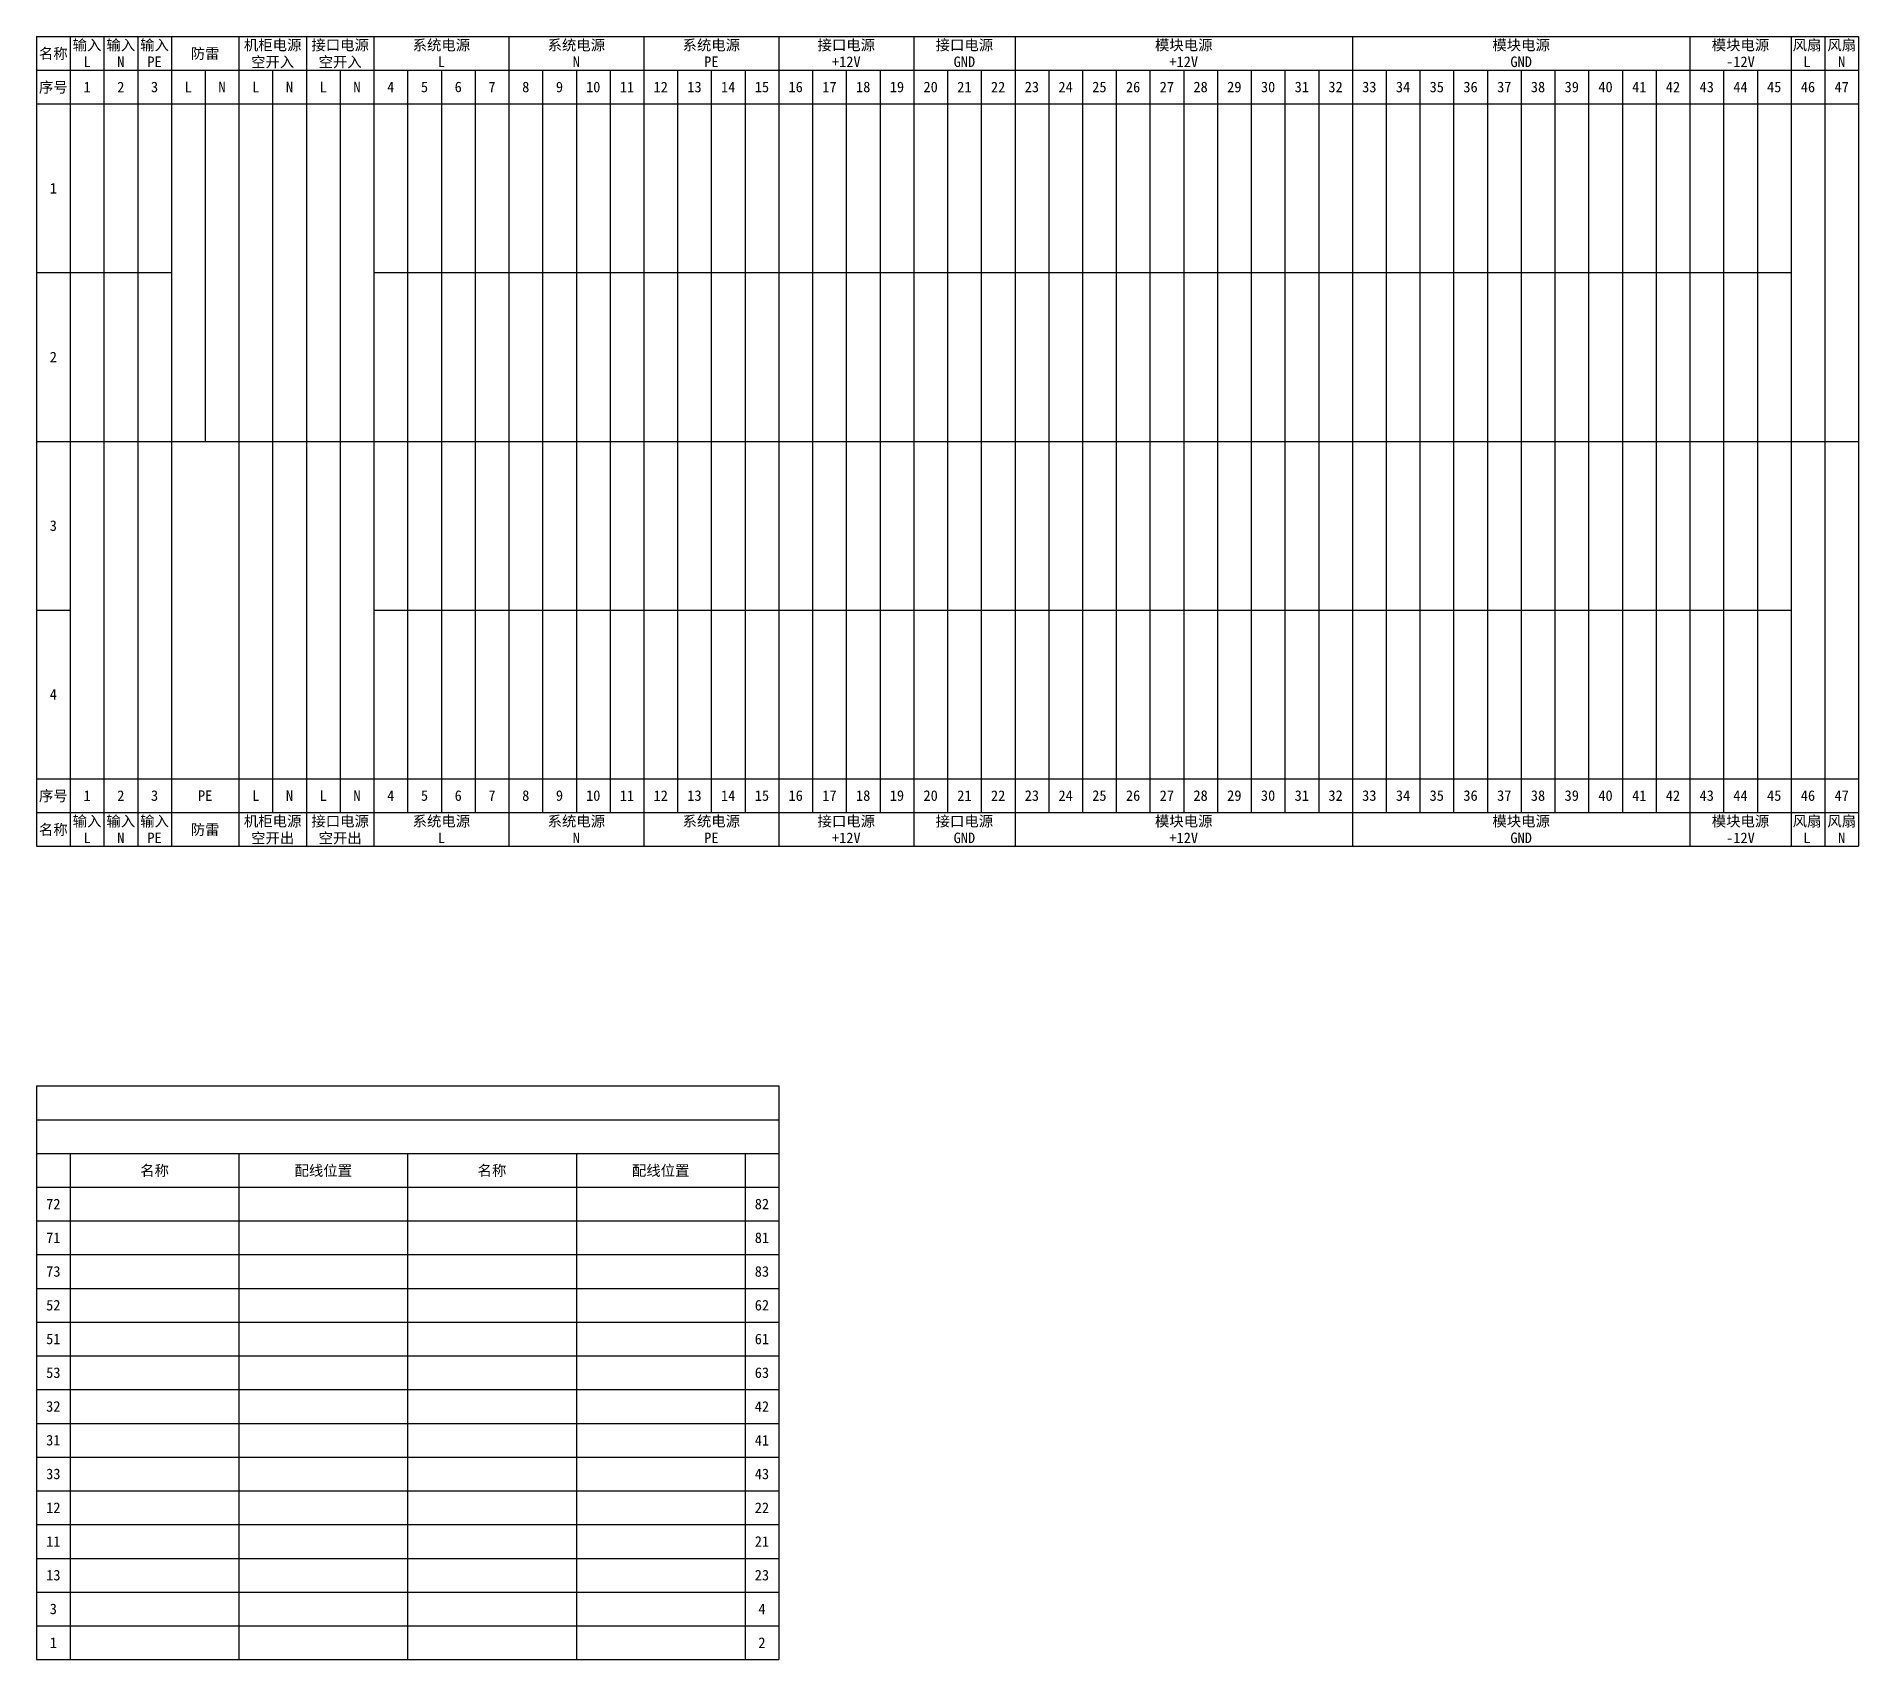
# Model space of a CAD drawing. Header units: millimetres. Extents: x 499 to 1648, y -443 to 1982.
# Drawn here: x 498.8 to 930.8, y -443.2 to -58.4 of the extents above; entities that cross this region are included whole.
import ezdxf
from ezdxf.enums import TextEntityAlignment as Align

# ---------------------------------------------------------------- set-up
doc = ezdxf.new("R2010")
doc.units = ezdxf.units.MM
doc.styles.get("Standard").update_dxf_attribs({"font": ''})
doc.styles.get('Standard').set_extended_font_data('SimSun')

# ---------------------------------------------------------------- blocks, each defined once
blk = doc.blocks.new('C0层—空表格')
at = {"color": 0}
for p, q in [((0, 192), (432, 192)), ((0, 192), (0, 0)), ((8, 192), (8, 0)), ((16, 192), (16, 0)), ((24, 192), (24, 0)), ((32, 192), (32, 0)), ((48, 192), (48, 0)), ((64, 192), (64, 0)), ((80, 192), (80, 0)), ((112, 192), (112, 0)), ((144, 192), (144, 0)), ((176, 192), (176, 0)), ((208, 192), (208, 0)), ((232, 192), (232, 0)), ((312, 192), (312, 0)), ((392, 192), (392, 0)), ((416, 192), (416, 0)), ((424, 192), (424, 0)), ((432, 192), (432, 0)), ((0, 184), (432, 184)), ((40, 184), (40, 96)), ((56, 184), (56, 8)), ((72, 184), (72, 8)), ((88, 184), (88, 8)), ((96, 184), (96, 8)), ((104, 184), (104, 8)), ((120, 184), (120, 8)), ((128, 184), (128, 8)), ((136, 184), (136, 8)), ((152, 184), (152, 8)), ((160, 184), (160, 8)), ((168, 184), (168, 8)), ((184, 184), (184, 8)), ((192, 184), (192, 8)), ((200, 184), (200, 8)), ((216, 184), (216, 8)), ((224, 184), (224, 8)), ((240, 184), (240, 8)), ((248, 184), (248, 8)), ((256, 184), (256, 8)), ((264, 184), (264, 8)), ((272, 184), (272, 8)), ((280, 184), (280, 8)), ((288, 184), (288, 8)), ((296, 184), (296, 8)), ((304, 184), (304, 8)), ((320, 184), (320, 8)), ((328, 184), (328, 8)), ((336, 184), (336, 8)), ((344, 184), (344, 8)), ((352, 184), (352, 8)), ((360, 184), (360, 8)), ((368, 184), (368, 8)), ((376, 184), (376, 8)), ((384, 184), (384, 8)), ((400, 184), (400, 8)), ((408, 184), (408, 8)), ((0, 176), (432, 176)), ((0, 136), (32, 136)), ((80, 136), (416, 136)), ((0, 96), (432, 96)), ((0, 56), (8, 56)), ((80, 56), (416, 56)), ((0, 16), (432, 16)), ((0, 8), (432, 8)), ((0, 0), (432, 0))]:
    blk.add_line(p, q, dxfattribs=at)
for s, p in [('输入', (12, 190)), ('输入', (20, 190)), ('输入', (28, 190)), ('机柜电源', (56, 190)), ('接口电源', (72, 190)), ('系统电源', (96, 190)), ('系统电源', (128, 190)), ('系统电源', (160, 190)), ('接口电源', (192, 190)), ('接口电源', (220, 190)), ('模块电源', (272, 190)), ('模块电源', (352, 190)), ('模块电源', (404, 190)), ('风扇', (419.77, 190)), ('风扇', (428, 190)), ('名称', (4, 188)), ('L', (12, 186)), ('N', (20, 186)), ('PE', (28, 186)), ('防雷', (40, 188)), ('空开入', (56, 186)), ('空开入', (72, 186)), ('L', (96, 186)), ('N', (128, 186)), ('PE', (160, 186)), ('+12V', (192, 186)), ('GND', (220, 186)), ('+12V', (272, 186)), ('GND', (352, 186)), ('-12V', (404, 186)), ('L', (419.77, 186)), ('N', (428, 186)), ('序号', (4, 180)), ('1', (12, 180)), ('2', (20, 180)), ('3', (28, 180)), ('L', (36, 180)), ('N', (44, 180)), ('L', (52, 180)), ('N', (60, 180)), ('L', (68, 180)), ('N', (76, 180)), ('4', (84, 180)), ('5', (92, 180)), ('6', (100, 180)), ('7', (108, 180)), ('8', (116, 180)), ('9', (124, 180)), ('10', (132, 180)), ('11', (140, 180)), ('12', (148, 180)), ('13', (156, 180)), ('14', (164, 180)), ('15', (172, 180)), ('16', (180, 180)), ('17', (188, 180)), ('18', (196, 180)), ('19', (204, 180)), ('20', (212, 180)), ('21', (220, 180)), ('22', (228, 180)), ('23', (236, 180)), ('24', (244, 180)), ('25', (252, 180)), ('26', (260, 180)), ('27', (268, 180)), ('28', (276, 180)), ('29', (284, 180)), ('30', (292, 180)), ('31', (300, 180)), ('32', (308, 180)), ('33', (316, 180)), ('34', (324, 180)), ('35', (332, 180)), ('36', (340, 180)), ('37', (348, 180)), ('38', (356, 180)), ('39', (364, 180)), ('40', (372, 180)), ('41', (380, 180)), ('42', (388, 180)), ('43', (396, 180)), ('44', (404, 180)), ('45', (412, 180)), ('46', (420, 180)), ('47', (428, 180)), ('1', (4, 156)), ('2', (4, 116)), ('3', (4, 76)), ('4', (4, 36)), ('序号', (4, 12)), ('1', (12, 12)), ('2', (20, 12)), ('3', (28, 12)), ('PE', (40, 12)), ('L', (52, 12)), ('N', (60, 12)), ('L', (68, 12)), ('N', (76, 12)), ('4', (84, 12)), ('5', (92, 12)), ('6', (100, 12)), ('7', (108, 12)), ('8', (116, 12)), ('9', (124, 12)), ('10', (132, 12)), ('11', (140, 12)), ('12', (148, 12)), ('13', (156, 12)), ('14', (164, 12)), ('15', (172, 12)), ('16', (180, 12)), ('17', (188, 12)), ('18', (196, 12)), ('19', (204, 12)), ('20', (212, 12)), ('21', (220, 12)), ('22', (228, 12)), ('23', (236, 12)), ('24', (244, 12)), ('25', (252, 12)), ('26', (260, 12)), ('27', (268, 12)), ('28', (276, 12)), ('29', (284, 12)), ('30', (292, 12)), ('31', (300, 12)), ('32', (308, 12)), ('33', (316, 12)), ('34', (324, 12)), ('35', (332, 12)), ('36', (340, 12)), ('37', (348, 12)), ('38', (356, 12)), ('39', (364, 12)), ('40', (372, 12)), ('41', (380, 12)), ('42', (388, 12)), ('43', (396, 12)), ('44', (404, 12)), ('45', (412, 12)), ('46', (420, 12)), ('47', (428, 12)), ('名称', (4, 4)), ('输入', (12, 6)), ('输入', (20, 6)), ('输入', (28, 6)), ('防雷', (40, 4)), ('机柜电源', (56, 6)), ('接口电源', (72, 6)), ('系统电源', (96, 6)), ('系统电源', (128, 6)), ('系统电源', (160, 6)), ('接口电源', (192, 6)), ('接口电源', (220, 6)), ('模块电源', (272, 6)), ('模块电源', (352, 6)), ('模块电源', (404, 6)), ('风扇', (419.77, 6)), ('风扇', (428, 6)), ('L', (12, 2)), ('N', (20, 2)), ('PE', (28, 2)), ('空开出', (56, 2)), ('空开出', (72, 2)), ('L', (96, 2)), ('N', (128, 2)), ('PE', (160, 2)), ('+12V', (192, 2)), ('GND', (220, 2)), ('+12V', (272, 2)), ('GND', (352, 2)), ('-12V', (404, 2)), ('L', (419.77, 2)), ('N', (428, 2))]:
    blk.add_text(s, height=2.5, dxfattribs=at).set_placement(p, align=Align.MIDDLE)
blk = doc.blocks.new('*U15')
at = {"color": 0}
for p, q in [((0, 136), (0, 0)), ((0, 136), (176, 136)), ((176, 136), (176, 0)), ((0, 128), (176, 128)), ((0, 120), (176, 120)), ((8, 120), (8, 0)), ((48, 120), (48, 0)), ((88, 120), (88, 0)), ((128, 120), (128, 0)), ((168, 120), (168, 0)), ((0, 112), (176, 112)), ((0, 104), (176, 104)), ((0, 96), (176, 96)), ((0, 88), (176, 88)), ((0, 80), (176, 80)), ((0, 72), (176, 72)), ((0, 64), (176, 64)), ((0, 56), (176, 56)), ((0, 48), (176, 48)), ((0, 40), (176, 40)), ((0, 32), (176, 32)), ((0, 24), (176, 24)), ((0, 16), (176, 16)), ((0, 8), (176, 8)), ((0, 0), (176, 0))]:
    blk.add_line(p, q, dxfattribs=at)
for s, p in [('名称', (28, 116)), ('配线位置', (68, 116)), ('名称', (108, 116)), ('配线位置', (148, 116)), ('72', (4, 108)), ('82', (172, 108)), ('71', (4, 100)), ('81', (172, 100)), ('73', (4, 92)), ('83', (172, 92)), ('52', (4, 84)), ('62', (172, 84)), ('51', (4, 76)), ('61', (172, 76)), ('53', (4, 68)), ('63', (172, 68)), ('32', (4, 60)), ('42', (172, 60)), ('31', (4, 52)), ('41', (172, 52)), ('33', (4, 44)), ('43', (172, 44)), ('12', (4, 36)), ('22', (172, 36)), ('11', (4, 28)), ('21', (172, 28)), ('13', (4, 20)), ('23', (172, 20)), ('3', (4, 12)), ('4', (172, 12)), ('1', (4, 4)), ('2', (172, 4))]:
    blk.add_text(s, height=2.5, dxfattribs=at).set_placement(p, align=Align.MIDDLE)

msp = doc.modelspace()

# ---------------------------------------------------------------- block references
for name, p in [('C0层—空表格', (498.81, -250.39)), ('*U15', (498.81, -443.21))]:
    msp.add_blockref(name, p)

doc.saveas('drawing.dxf')
